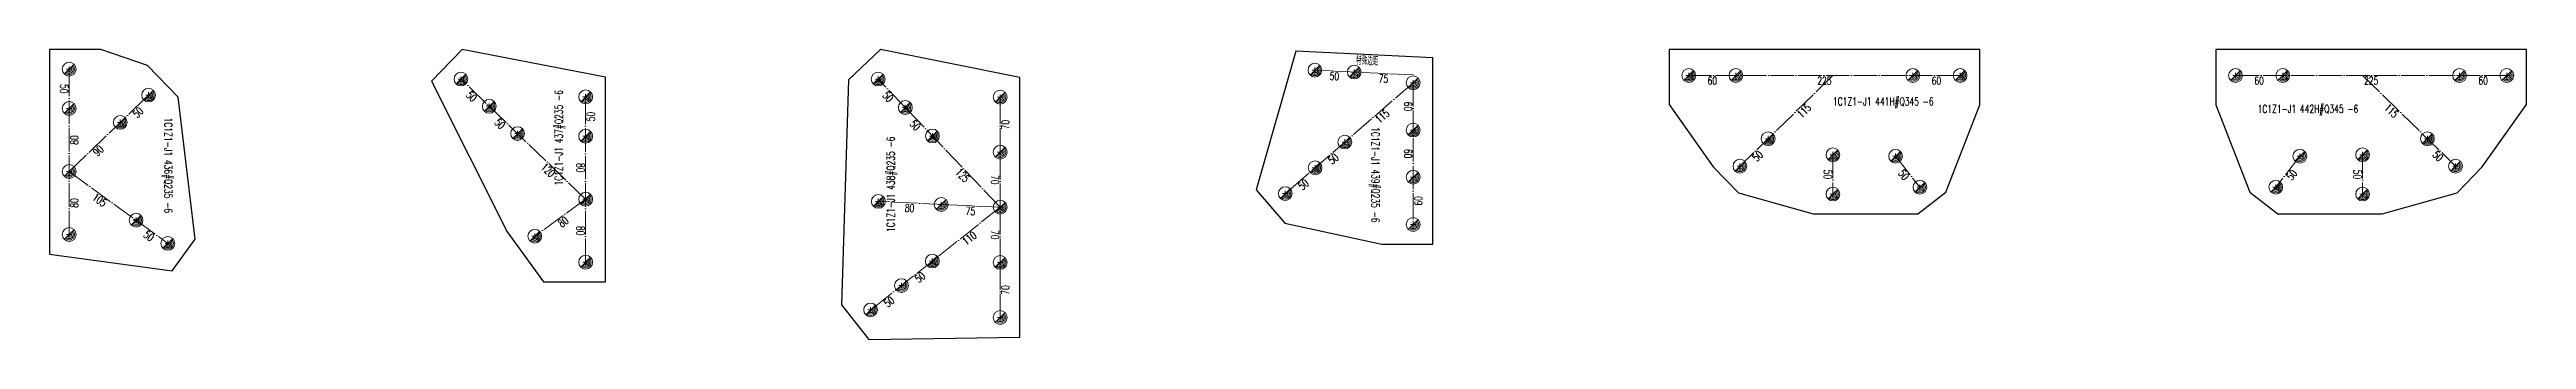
# Model space of a CAD drawing. Header units: millimetres. Extents: x 30 to 11727, y -2744 to 50.
# Drawn here: x 6835 to 9981, y -1975 to -1607 of the extents above; entities that cross this region are included whole.
import ezdxf
from ezdxf.enums import TextEntityAlignment as Align

# ---------------------------------------------------------------- set-up
doc = ezdxf.new("R2010")
doc.units = ezdxf.units.MM
doc.header["$LTSCALE"] = 20
doc.linetypes.add('DASHDOT2X', pattern=[1.75, 1.5, -0.125, 0, -0.125])
for name, color, linetype, lineweight in [('1', 7, 'Continuous', 25), ('11', 1, 'Continuous', 13), ('12', 7, 'Continuous', 13), ('5', 7, 'Continuous', 13), ('7', 3, 'DASHDOT2X', 13)]:
    doc.layers.add(name, color=color, linetype=linetype, lineweight=lineweight)
doc.styles.get("Standard").update_dxf_attribs({"font": 'simplex', "width": 0.7, "bigfont": 'gbhzfs.shx'})

msp = doc.modelspace()

# ---------------------------------------------------------------- texts
at = {"layer": '11', "width": 0.7}
for s, rotation, p in [('50', 357.2217, (8467.3, -1635.5)), ('50', 270, (6858.3, -1656.6)), ('50', 316.0742, (7374.4, -1662.6)), ('50', 313.5465, (7903.6, -1663.2)), ('75', 357.2217, (8529.7, -1638.6)), ('225', 359.9978, (9089.6, -1641.2)), ('60', 359.9954, (9231.9, -1641.2)), ('60', 0.0046, (9641.9, -1641.2)), ('225', 0.0022, (9784.2, -1641.1)), ('50', 43.9258, (6943.7, -1682.9)), ('50', 316.0742, (7410.4, -1697.3)), ('50', 90, (7517.4, -1691.8)), ('50', 313.5465, (7938.1, -1699.5)), ('70', 90, (8044, -1702.1)), ('115', 40.9224, (8524.8, -1687.7)), ('60', 270, (8565.7, -1678.9)), ('115', 44.265, (9060.3, -1680.9)), ('115', 315.735, (9813.4, -1680.8)), ('80', 90, (6861.3, -1721.6)), ('90', 43.926, (6893.3, -1731.5)), ('120', 316.0742, (7471.7, -1756.2)), ('80', 270, (7514.4, -1756.8)), ('125', 313.5465, (7998.4, -1762.9)), ('50', 40.8969, (8462.4, -1741.7)), ('60', 270, (8565.7, -1738.9)), ('50', 44.265, (9001.2, -1738.4)), ('50', 270, (9098.9, -1765.3)), ('50', 307.9457, (9194.3, -1762.8)), ('50', 52.0543, (9679.4, -1762.8)), ('50', 270, (9771.8, -1765.3)), ('50', 315.735, (9872.5, -1738.4)), ('105', 323.9268, (6901.4, -1793.8)), ('70', 270, (8041, -1772.1)), ('50', 40.8969, (8424.6, -1774.4)), ('80', 90, (6861.3, -1801.6)), ('80', 36.0851, (7484.5, -1821.6)), ('80', 357.2217, (7927.6, -1803.1)), ('75', 357.2217, (8005, -1806.8)), ('60', 90, (8568.7, -1798.9)), ('50', 323.9268, (6964, -1839.4)), ('80', 270, (7514.4, -1836.8)), ('110', 38.3789, (8000.3, -1842.5)), ('70', 270, (8041, -1842.1)), ('50', 38.3692, (7937.6, -1892.1)), ('70', 90, (8044, -1912.1)), ('50', 38.3692, (7898.4, -1923.2))]:
    msp.add_text(s, height=10, rotation=rotation, dxfattribs=at).set_placement(p, align=Align.TOP_CENTER)
at = {"layer": '11', "color": 0, "width": 0.7}
msp.add_text('特殊边距', height=10, rotation=357.2217, dxfattribs=at).set_placement((8509, -1616.4), align=Align.TOP_CENTER)
at = {"layer": '11', "width": 0.7}
for p in [(8947.2, -1641.1), (9926.5, -1641.1)]:
    msp.add_text('60', height=10, dxfattribs=at).set_placement(p, align=Align.TOP_CENTER)
at = {"layer": '12', "width": 0.7}
for s, rotation, p in [('1C1Z1-J1 437#Q235 -6 ', 90, (7489.7, -1779.4)), ('1C1Z1-J1 436#Q235 -6 ', 270, (6977.7, -1693.2)), ('1C1Z1-J1 438#Q235 -6 ', 90, (7911.5, -1838.5))]:
    msp.add_text(s, height=10, rotation=rotation, dxfattribs=at).set_placement(p, align=Align.BOTTOM_LEFT)
for s, p in [('1C1Z1-J1 441H#Q345 -6 ', (9100.5, -1667.6)), ('1C1Z1-J1 442H#Q345 -6 ', (9640, -1677.1))]:
    msp.add_text(s, height=10, dxfattribs=at).set_placement(p, align=Align.TOP_LEFT)
msp.add_text('1C1Z1-J1 439#Q235 -6 ', height=10, rotation=270, dxfattribs=at).set_placement((8524.3, -1705.2), align=Align.TOP_LEFT)

# ---------------------------------------------------------------- blocks, each defined once
blk = doc.blocks.new('M16')
for p, q in [((-0.71, -0.71), (0.71, 0.71)), ((-0.4, 0), (0.4, 0)), ((0, 0.4), (0, -0.4))]:
    blk.add_line(p, q)
blk.add_circle((0, 0), 1)
for radius in [0.8, 0.6, 0.4, 0.2]:
    blk.add_arc((0, 0), radius, 225, 45)

# ---------------------------------------------------------------- linework, layer by layer
at = {"layer": '1'}
for p, q in [((6899.8, -1606.6), (6834.8, -1606.6)), ((6834.8, -1606.6), (6834.8, -1866.6)), ((6959.3, -1627), (6899.8, -1606.6)), ((6998.1, -1667.3), (6959.3, -1627)), ((7358.9, -1606.6), (7320, -1647)), ((7540.9, -1641.8), (7358.9, -1606.6)), ((7890.6, -1606.6), (7850, -1645.2)), ((8067.5, -1642.1), (7890.6, -1606.6)), ((8418.1, -1608.6), (8367.5, -1784.9)), ((8592.2, -1617.1), (8418.1, -1608.6)), ((8592.2, -1853.9), (8592.2, -1617.1)), ((9286.9, -1606.6), (8892.2, -1606.6)), ((8892.2, -1606.6), (8892.2, -1676.6)), ((9286.9, -1676.7), (9286.9, -1606.6)), ((9981.5, -1606.6), (9586.9, -1606.6)), ((9586.9, -1606.6), (9586.9, -1676.7)), ((9981.5, -1676.6), (9981.5, -1606.6)), ((7020, -1847.4), (6998.1, -1667.3)), ((7320, -1647), (7416.3, -1838.4)), ((7540.9, -1901.8), (7540.9, -1641.8)), ((7850, -1645.2), (7840.9, -1931.1)), ((8067.5, -1972.1), (8067.5, -1642.1)), ((8892.2, -1676.6), (8948.3, -1755.8)), ((9243.7, -1787.8), (9286.9, -1676.7)), ((9586.9, -1676.7), (9630.1, -1787.8)), ((9925.4, -1755.8), (9981.5, -1676.6)), ((8948.3, -1755.8), (8980.4, -1788.7)), ((9893.3, -1788.7), (9925.4, -1755.8)), ((8367.5, -1784.9), (8404.2, -1827.2)), ((8980.4, -1788.7), (9075.4, -1815.3)), ((9208.2, -1815.5), (9243.7, -1787.8)), ((9630.1, -1787.8), (9665.6, -1815.5)), ((9798.3, -1815.3), (9893.3, -1788.7)), ((9075.4, -1815.3), (9208.2, -1815.5)), ((9665.6, -1815.5), (9798.3, -1815.3)), ((6990.6, -1887.8), (7020, -1847.4)), ((7416.3, -1838.4), (7462.5, -1901.8)), ((8404.2, -1827.2), (8527.2, -1853.9)), ((8527.2, -1853.9), (8592.2, -1853.9)), ((6834.8, -1866.6), (6990.6, -1887.8)), ((7462.5, -1901.8), (7540.9, -1901.8)), ((7840.9, -1931.1), (7875.7, -1975)), ((7875.7, -1975), (8067.5, -1972.1))]:
    msp.add_line(p, q, dxfattribs=at)
at = {"layer": '7'}
for p, q in [((6859.8, -1841.6), (6859.8, -1631.6)), ((8567.2, -1638.9), (8442.4, -1632.8)), ((6859.8, -1761.6), (6960.7, -1664.5)), ((7515.9, -1796.8), (7357.5, -1644.2)), ((7515.9, -1876.8), (7515.9, -1666.8)), ((8042.5, -1807.1), (7887.5, -1644.1)), ((8042.5, -1947.1), (8042.5, -1667.1)), ((8567.2, -1648.9), (8404.7, -1789.7)), ((8567.2, -1648.9), (8567.2, -1828.9)), ((9261.9, -1639.7), (8917.2, -1639.6)), ((9100.4, -1639.6), (8982.3, -1754.8)), ((9611.9, -1639.7), (9956.5, -1639.6)), ((9773.3, -1639.6), (9891.4, -1754.8)), ((6859.8, -1761.6), (6985.1, -1852.9)), ((9100.4, -1740.3), (9100.4, -1790.3)), ((9180.1, -1742.2), (9210.9, -1781.6)), ((9693.6, -1742.2), (9662.9, -1781.6)), ((9773.3, -1740.3), (9773.3, -1790.3)), ((7515.9, -1796.8), (7451.2, -1843.9)), ((8042.5, -1807.1), (7877.9, -1937.5)), ((8042.5, -1807.1), (7887.7, -1799.6))]:
    msp.add_line(p, q, dxfattribs=at)

# ---------------------------------------------------------------- block references
at = {"layer": '5', "xscale": 8.75, "yscale": 8.75, "zscale": 8.75}
for p in [(6859.8, -1631.6), (7357.5, -1644.2), (7887.5, -1644.1), (8442.4, -1632.8), (8492.3, -1635.3), (8917.2, -1639.6), (8977.2, -1639.6), (9201.9, -1639.7), (9261.9, -1639.7), (9611.9, -1639.7), (9671.9, -1639.6), (9896.5, -1639.6), (9956.5, -1639.6), (6960.7, -1664.5), (7515.9, -1666.8), (8042.5, -1667.1), (8567.2, -1648.9), (6859.8, -1681.6), (6924.7, -1699.2), (7393.5, -1678.8), (7922, -1680.3), (7429.5, -1713.5), (7515.9, -1716.8), (7956.4, -1716.5), (8042.5, -1737.1), (8480.3, -1724.2), (8567.2, -1708.9), (9018.1, -1719.9), (9855.6, -1719.9), (6859.8, -1761.6), (8442.5, -1756.9), (8567.2, -1768.9), (8982.3, -1754.8), (9100.4, -1740.3), (9180.1, -1742.2), (9693.6, -1742.2), (9773.3, -1740.3), (9891.4, -1754.8), (7515.9, -1796.8), (7887.7, -1799.6), (8404.7, -1789.7), (9100.4, -1790.3), (9210.9, -1781.6), (9662.9, -1781.6), (9773.3, -1790.3), (6944.7, -1823.5), (7967.6, -1803.5), (8042.5, -1807.1), (8567.2, -1828.9), (6859.8, -1841.6), (6985.1, -1852.9), (7451.2, -1843.9), (7515.9, -1876.8), (7956.3, -1875.4), (8042.5, -1877.1), (7917.1, -1906.5), (7877.9, -1937.5), (8042.5, -1947.1)]:
    msp.add_blockref('M16', p, dxfattribs=at)

msp.set_redraw_order([(e.dxf.handle, doc.entitydb.next_handle()) for e in msp.query("TEXT MTEXT ATTDEF DIMENSION ARC_DIMENSION")])  # texts and dimensions are drawn at this point

doc.saveas('drawing.dxf')
